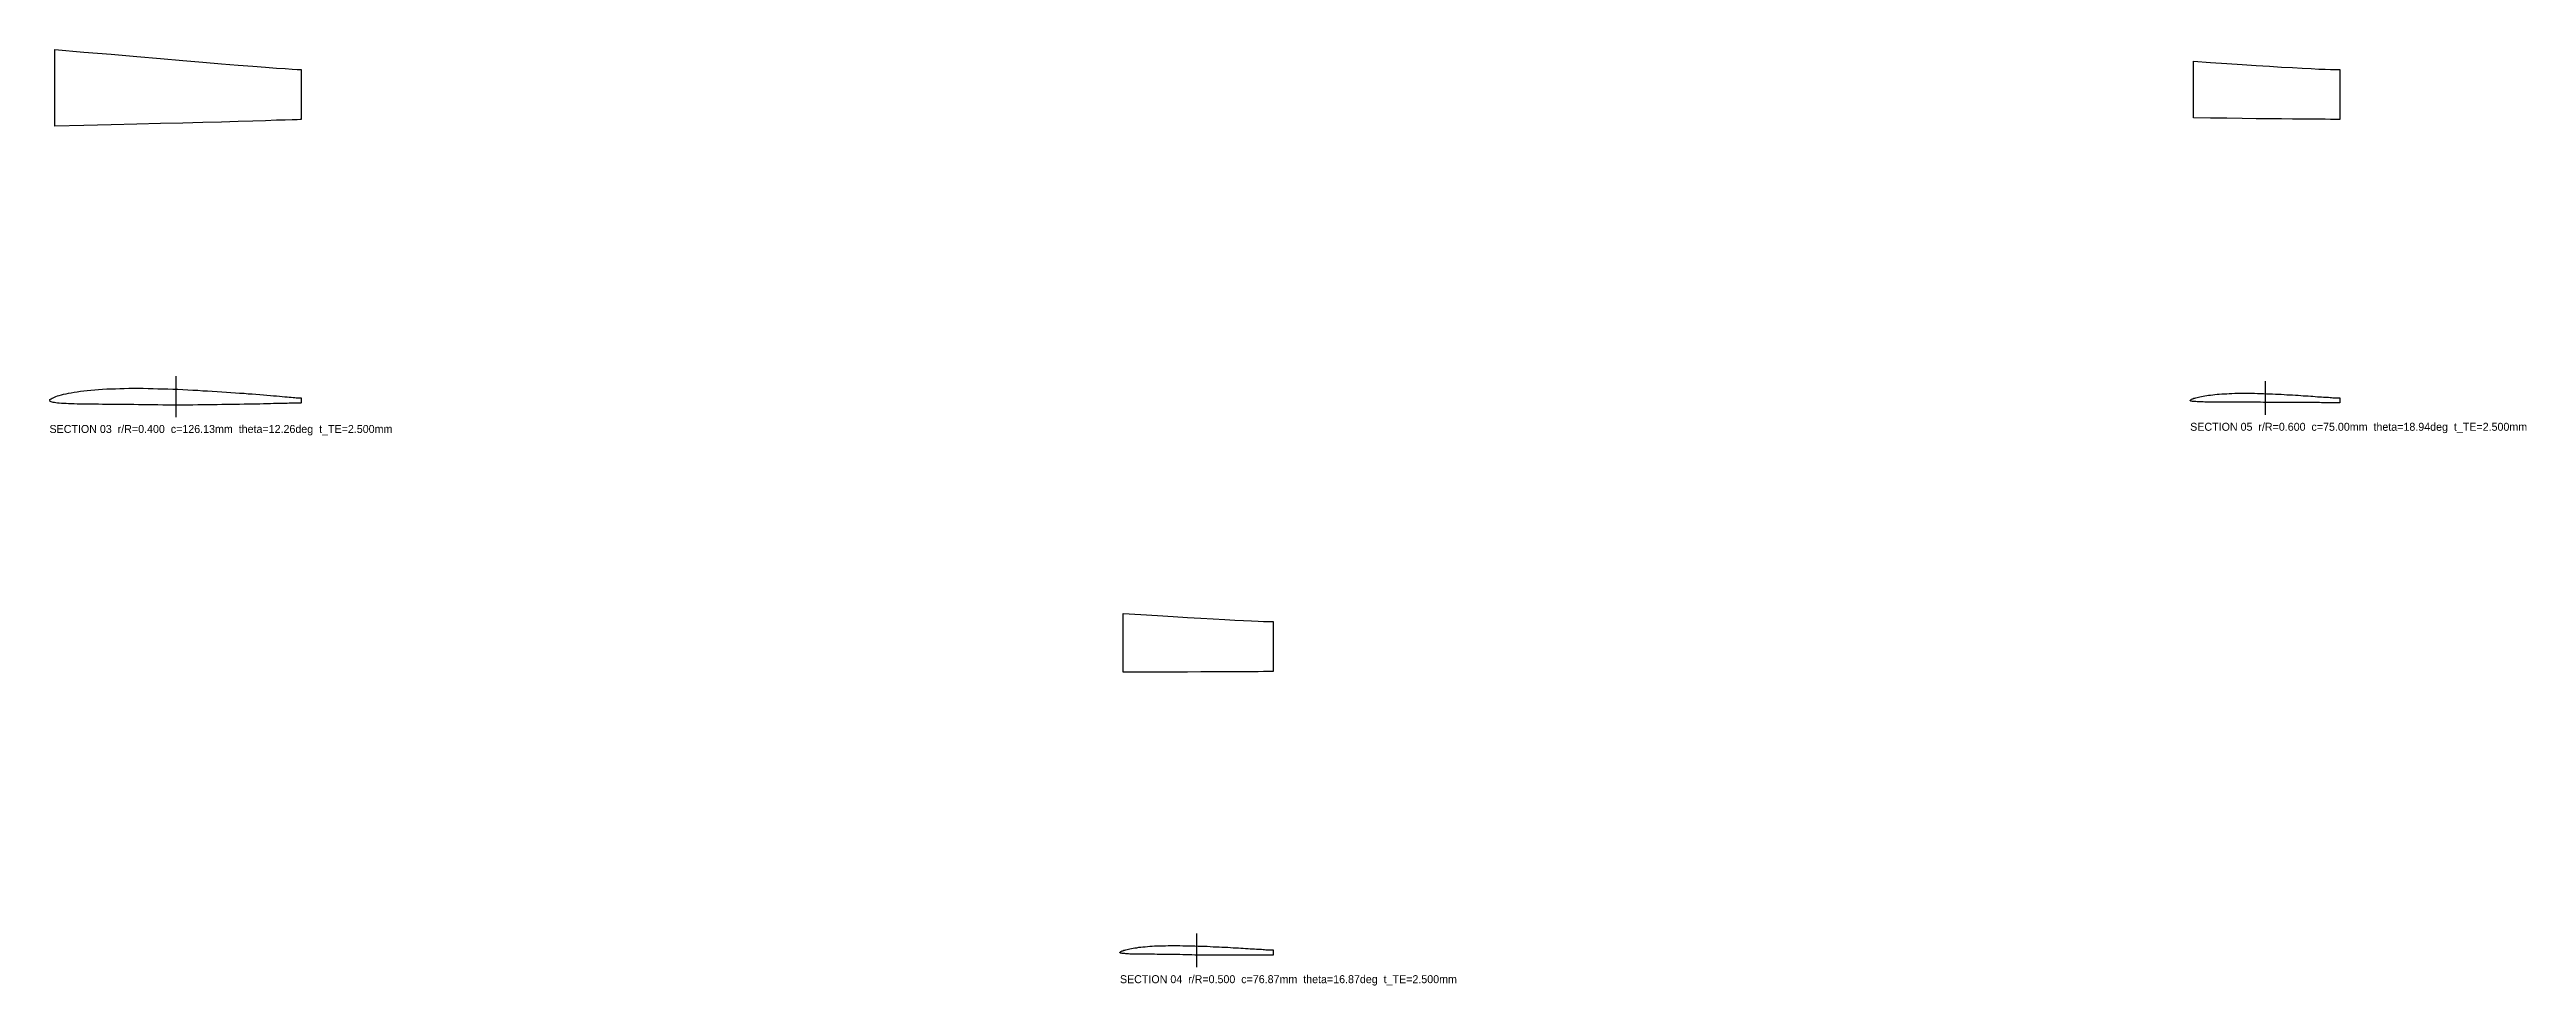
# Model space of a CAD drawing. Header units: millimetres. Extents: x 0 to 4994, y -34 to 494.
# Drawn here: x 1609 to 2851, y -17 to 453 of the extents above; entities that cross this region are included whole.
import ezdxf

# ---------------------------------------------------------------- set-up
doc = ezdxf.new("R2010")
doc.units = ezdxf.units.MM
for name, color, linetype in [('DATUM_25C', 7, 'Continuous'), ('SECTIONS', 7, 'Continuous'), ('TE_MARKERS', 7, 'Continuous'), ('TITLE', 7, 'Continuous')]:
    doc.layers.add(name, color=color, linetype=linetype)

msp = doc.modelspace()

# ---------------------------------------------------------------- texts
at = {"layer": 'TITLE'}
for s, p in [('SECTION 03  r/R=0.400  c=126.13mm  theta=12.26deg  t_TE=2.500mm', (1609.3, 260.5)), ('SECTION 05  r/R=0.600  c=75.00mm  theta=18.94deg  t_TE=2.500mm', (2682.2, 261.6)), ('SECTION 04  r/R=0.500  c=76.87mm  theta=16.87deg  t_TE=2.500mm', (2145.8, -15.4))]:
    msp.add_text(s, height=4, dxfattribs=at).set_placement(p)

# ---------------------------------------------------------------- linework, layer by layer
at = {"layer": 'DATUM_25C'}
for p, q in [((1672.8, 268.5), (1672.8, 288.9)), ((2719.9, 269.6), (2719.9, 286.4)), ((2184.4, -7.4), (2184.4, 9.5))]:
    msp.add_line(p, q, dxfattribs=at)
at = {"layer": 'SECTIONS'}
for points in [[(1735.5, 275.6), (1735.5, 275.6), (1735.4, 275.6), (1735.3, 275.5), (1735, 275.5), (1734.7, 275.5), (1734.2, 275.5), (1733.7, 275.5), (1733, 275.5), (1732.3, 275.5), (1731.5, 275.4), (1730.5, 275.4), (1729.5, 275.4), (1728.4, 275.3), (1727.2, 275.3), (1725.9, 275.3), (1724.6, 275.3), (1723.1, 275.2), (1721.6, 275.2), (1720, 275.1), (1718.3, 275.1), (1716.5, 275.1), (1714.7, 275), (1712.8, 275), (1710.9, 274.9), (1708.8, 274.9), (1706.8, 274.9), (1704.6, 274.8), (1702.5, 274.8), (1700.2, 274.7), (1698, 274.7), (1695.7, 274.7), (1693.3, 274.6), (1690.9, 274.6), (1688.5, 274.6), (1686.1, 274.6), (1683.6, 274.6), (1681.1, 274.5), (1678.6, 274.5), (1676.1, 274.5), (1673.6, 274.5), (1671.1, 274.5), (1668.6, 274.5), (1666.1, 274.5), (1663.6, 274.6), (1661.2, 274.6), (1658.7, 274.6), (1656.3, 274.6), (1653.9, 274.6), (1651.5, 274.7), (1649.1, 274.7), (1646.8, 274.7), (1644.5, 274.7), (1642.3, 274.8), (1640.1, 274.8), (1638, 274.8), (1635.9, 274.8), (1633.9, 274.9), (1632, 274.9), (1630.1, 274.9), (1628.2, 274.9), (1626.5, 275), (1624.8, 275), (1623.2, 275), (1621.7, 275.1), (1620.2, 275.1), (1618.8, 275.1), (1617.6, 275.2), (1616.4, 275.2), (1615.3, 275.3), (1614.2, 275.4), (1613.3, 275.5), (1612.5, 275.6), (1611.8, 275.7), (1611.1, 275.8), (1610.6, 275.9), (1610.1, 276.1), (1609.8, 276.2), (1609.5, 276.4), (1609.4, 276.6), (1609.3, 276.8), (1609.3, 276.8), (1609.4, 277), (1609.5, 277.2), (1609.8, 277.5), (1610.1, 277.7), (1610.6, 278), (1611.1, 278.2), (1611.8, 278.5), (1612.5, 278.8), (1613.3, 279.1), (1614.2, 279.3), (1615.3, 279.6), (1616.4, 279.9), (1617.6, 280.2), (1618.8, 280.4), (1620.2, 280.7), (1621.7, 280.9), (1623.2, 281.2), (1624.8, 281.4), (1626.5, 281.6), (1628.2, 281.8), (1630.1, 282), (1632, 282.2), (1633.9, 282.3), (1635.9, 282.5), (1638, 282.6), (1640.1, 282.7), (1642.3, 282.7), (1644.5, 282.8), (1646.8, 282.8), (1649.1, 282.9), (1651.5, 282.9), (1653.9, 282.9), (1656.3, 282.9), (1658.7, 282.8), (1661.2, 282.8), (1663.6, 282.7), (1666.1, 282.6), (1668.6, 282.6), (1671.1, 282.5), (1673.6, 282.4), (1676.1, 282.3), (1678.6, 282.1), (1681.1, 282), (1683.6, 281.9), (1686.1, 281.7), (1688.5, 281.6), (1690.9, 281.5), (1693.3, 281.3), (1695.7, 281.2), (1698, 281), (1700.2, 280.8), (1702.5, 280.7), (1704.6, 280.5), (1706.8, 280.4), (1708.8, 280.2), (1710.9, 280.1), (1712.8, 279.9), (1714.7, 279.8), (1716.5, 279.6), (1718.3, 279.5), (1720, 279.3), (1721.6, 279.2), (1723.1, 279.1), (1724.6, 278.9), (1725.9, 278.8), (1727.2, 278.7), (1728.4, 278.6), (1729.5, 278.5), (1730.5, 278.4), (1731.5, 278.3), (1732.3, 278.3), (1733, 278.2), (1733.7, 278.2), (1734.2, 278.1), (1734.7, 278.1), (1735, 278.1), (1735.3, 278.1), (1735.4, 278.1), (1735.5, 278.1)], [(2757.2, 275.6), (2757.2, 275.6), (2757.2, 275.6), (2757.1, 275.6), (2756.9, 275.6), (2756.7, 275.6), (2756.5, 275.6), (2756.1, 275.6), (2755.8, 275.6), (2755.3, 275.6), (2754.8, 275.6), (2754.3, 275.6), (2753.7, 275.6), (2753, 275.6), (2752.3, 275.6), (2751.5, 275.6), (2750.7, 275.6), (2749.9, 275.6), (2749, 275.6), (2748, 275.6), (2747, 275.7), (2746, 275.7), (2744.9, 275.7), (2743.7, 275.7), (2742.6, 275.7), (2741.4, 275.7), (2740.2, 275.7), (2738.9, 275.7), (2737.6, 275.7), (2736.3, 275.7), (2734.9, 275.7), (2733.5, 275.7), (2732.1, 275.7), (2730.7, 275.8), (2729.3, 275.8), (2727.8, 275.8), (2726.4, 275.8), (2724.9, 275.8), (2723.4, 275.8), (2721.9, 275.8), (2720.5, 275.8), (2719, 275.8), (2717.5, 275.9), (2716, 275.9), (2714.5, 275.9), (2713, 275.9), (2711.6, 275.9), (2710.1, 275.9), (2708.7, 275.9), (2707.3, 276), (2705.9, 276), (2704.5, 276), (2703.1, 276), (2701.8, 276), (2700.5, 276), (2699.3, 276), (2698, 276), (2696.8, 276), (2695.7, 276), (2694.5, 276), (2693.5, 276), (2692.4, 276), (2691.4, 276), (2690.5, 276), (2689.5, 276), (2688.7, 276.1), (2687.9, 276.1), (2687.1, 276.1), (2686.4, 276.1), (2685.7, 276.1), (2685.1, 276.2), (2684.6, 276.2), (2684.1, 276.2), (2683.6, 276.3), (2683.3, 276.3), (2682.9, 276.4), (2682.7, 276.5), (2682.5, 276.5), (2682.3, 276.6), (2682.2, 276.7), (2682.2, 276.8), (2682.2, 276.8), (2682.2, 276.9), (2682.3, 277), (2682.5, 277.1), (2682.7, 277.3), (2682.9, 277.4), (2683.3, 277.6), (2683.6, 277.7), (2684.1, 277.9), (2684.6, 278), (2685.1, 278.2), (2685.7, 278.3), (2686.4, 278.5), (2687.1, 278.7), (2687.9, 278.8), (2688.7, 279), (2689.5, 279.1), (2690.5, 279.3), (2691.4, 279.4), (2692.4, 279.5), (2693.5, 279.7), (2694.5, 279.8), (2695.7, 279.9), (2696.8, 280), (2698, 280.1), (2699.3, 280.2), (2700.5, 280.2), (2701.8, 280.3), (2703.1, 280.3), (2704.5, 280.4), (2705.9, 280.4), (2707.3, 280.4), (2708.7, 280.4), (2710.1, 280.4), (2711.6, 280.4), (2713, 280.4), (2714.5, 280.4), (2716, 280.3), (2717.5, 280.3), (2719, 280.3), (2720.5, 280.2), (2721.9, 280.1), (2723.4, 280.1), (2724.9, 280), (2726.4, 279.9), (2727.8, 279.9), (2729.3, 279.8), (2730.7, 279.7), (2732.1, 279.6), (2733.5, 279.6), (2734.9, 279.5), (2736.3, 279.4), (2737.6, 279.3), (2738.9, 279.2), (2740.2, 279.1), (2741.4, 279.1), (2742.6, 279), (2743.7, 278.9), (2744.9, 278.8), (2746, 278.7), (2747, 278.7), (2748, 278.6), (2749, 278.5), (2749.9, 278.5), (2750.7, 278.4), (2751.5, 278.4), (2752.3, 278.3), (2753, 278.3), (2753.7, 278.2), (2754.3, 278.2), (2754.8, 278.2), (2755.3, 278.1), (2755.8, 278.1), (2756.1, 278.1), (2756.5, 278.1), (2756.7, 278.1), (2756.9, 278.1), (2757.1, 278.1), (2757.2, 278.1), (2757.2, 278.1)], [(2222.6, -1.3), (2222.6, -1.3), (2222.6, -1.3), (2222.5, -1.3), (2222.4, -1.3), (2222.2, -1.3), (2221.9, -1.3), (2221.5, -1.3), (2221.2, -1.3), (2220.7, -1.3), (2220.2, -1.3), (2219.6, -1.3), (2219, -1.3), (2218.3, -1.3), (2217.6, -1.3), (2216.8, -1.3), (2216, -1.3), (2215.1, -1.3), (2214.2, -1.3), (2213.2, -1.3), (2212.2, -1.3), (2211.1, -1.3), (2210, -1.3), (2208.8, -1.3), (2207.6, -1.3), (2206.4, -1.3), (2205.2, -1.3), (2203.9, -1.3), (2202.5, -1.3), (2201.2, -1.4), (2199.8, -1.4), (2198.4, -1.4), (2196.9, -1.4), (2195.5, -1.3), (2194, -1.3), (2192.5, -1.3), (2191, -1.3), (2189.5, -1.3), (2188, -1.3), (2186.5, -1.3), (2185, -1.3), (2183.4, -1.3), (2181.9, -1.2), (2180.4, -1.2), (2178.9, -1.2), (2177.4, -1.2), (2175.9, -1.1), (2174.4, -1.1), (2172.9, -1.1), (2171.5, -1.1), (2170, -1), (2168.6, -1), (2167.2, -1), (2165.9, -1), (2164.5, -1), (2163.2, -0.9), (2162, -0.9), (2160.8, -0.9), (2159.6, -0.9), (2158.4, -0.9), (2157.3, -0.9), (2156.2, -0.9), (2155.2, -0.8), (2154.2, -0.8), (2153.3, -0.8), (2152.4, -0.8), (2151.6, -0.8), (2150.8, -0.8), (2150.1, -0.7), (2149.4, -0.7), (2148.8, -0.7), (2148.2, -0.6), (2147.7, -0.6), (2147.2, -0.5), (2146.9, -0.5), (2146.5, -0.4), (2146.3, -0.4), (2146, -0.3), (2145.9, -0.2), (2145.8, -0.1), (2145.8, 0), (2145.8, 0), (2145.8, 0.1), (2145.9, 0.2), (2146, 0.3), (2146.3, 0.5), (2146.5, 0.6), (2146.9, 0.8), (2147.2, 0.9), (2147.7, 1.1), (2148.2, 1.2), (2148.8, 1.4), (2149.4, 1.5), (2150.1, 1.7), (2150.8, 1.8), (2151.6, 2), (2152.4, 2.1), (2153.3, 2.3), (2154.2, 2.4), (2155.2, 2.6), (2156.2, 2.7), (2157.3, 2.8), (2158.4, 2.9), (2159.6, 3), (2160.8, 3.1), (2162, 3.2), (2163.2, 3.3), (2164.5, 3.3), (2165.9, 3.4), (2167.2, 3.4), (2168.6, 3.4), (2170, 3.5), (2171.5, 3.5), (2172.9, 3.5), (2174.4, 3.5), (2175.9, 3.5), (2177.4, 3.4), (2178.9, 3.4), (2180.4, 3.4), (2181.9, 3.3), (2183.4, 3.3), (2185, 3.2), (2186.5, 3.2), (2188, 3.1), (2189.5, 3.1), (2191, 3), (2192.5, 2.9), (2194, 2.9), (2195.5, 2.8), (2196.9, 2.7), (2198.4, 2.6), (2199.8, 2.6), (2201.2, 2.5), (2202.5, 2.4), (2203.9, 2.3), (2205.2, 2.3), (2206.4, 2.2), (2207.6, 2.1), (2208.8, 2), (2210, 2), (2211.1, 1.9), (2212.2, 1.8), (2213.2, 1.8), (2214.2, 1.7), (2215.1, 1.7), (2216, 1.6), (2216.8, 1.6), (2217.6, 1.5), (2218.3, 1.5), (2219, 1.4), (2219.6, 1.4), (2220.2, 1.4), (2220.7, 1.3), (2221.2, 1.3), (2221.5, 1.3), (2221.9, 1.3), (2222.2, 1.3), (2222.4, 1.3), (2222.5, 1.3), (2222.6, 1.3), (2222.6, 1.3)]]:
    msp.add_lwpolyline(points, close=True, dxfattribs=at)
at = {"layer": 'TE_MARKERS'}
for points in [[(1735.5, 417.7), (1735.5, 417.7), (1735.5, 417.7), (1735.5, 417.7), (1735.5, 417.7), (1735, 417.7), (1735, 417.7), (1735, 417.7), (1735, 417.7), (1735, 417.7), (1733.5, 417.6), (1733.5, 417.6), (1733.5, 417.6), (1733.5, 417.6), (1733.5, 417.6), (1731, 417.5), (1731, 417.5), (1731, 417.5), (1731, 417.5), (1731, 417.5), (1727.5, 417.4), (1727.5, 417.4), (1727.5, 417.4), (1727.5, 417.4), (1727.5, 417.4), (1723, 417.3), (1723, 417.3), (1723, 417.3), (1723, 417.3), (1723, 417.3), (1717.6, 417.1), (1717.6, 417.1), (1717.6, 417.1), (1717.6, 417.1), (1711.2, 416.9), (1711.2, 416.9), (1711.2, 416.9), (1711.2, 416.9), (1711.2, 416.9), (1703.8, 416.7), (1703.8, 416.7), (1703.8, 416.7), (1703.8, 416.7), (1703.8, 416.7), (1695.5, 416.4), (1695.5, 416.4), (1695.5, 416.4), (1695.5, 416.4), (1695.5, 416.4), (1686.2, 416.2), (1686.2, 416.2), (1686.2, 416.2), (1686.2, 416.2), (1686.2, 416.2), (1676.1, 415.9), (1676.1, 415.9), (1676.1, 415.9), (1676.1, 415.9), (1676.1, 415.9), (1665, 415.6), (1665, 415.6), (1665, 415.6), (1665, 415.6), (1665, 415.6), (1653, 415.3), (1653, 415.3), (1653, 415.3), (1653, 415.3), (1640.2, 415), (1640.2, 415), (1640.2, 415), (1640.2, 415), (1640.2, 415), (1626.5, 414.7), (1626.5, 414.7), (1626.5, 414.7), (1626.5, 414.7), (1626.5, 414.7), (1612, 414.4), (1612, 414.4), (1612, 414.4), (1612, 414.4), (1612, 414.4), (1612, 452.8), (1612, 452.8), (1612, 452.8), (1612, 452.8), (1612, 452.8), (1626.5, 451.5), (1626.5, 451.5), (1626.5, 451.5), (1626.5, 451.5), (1626.5, 451.5), (1640.2, 450.4), (1640.2, 450.4), (1640.2, 450.4), (1640.2, 450.4), (1653, 449.3), (1653, 449.3), (1653, 449.3), (1653, 449.3), (1653, 449.3), (1665, 448.2), (1665, 448.2), (1665, 448.2), (1665, 448.2), (1665, 448.2), (1676.1, 447.3), (1676.1, 447.3), (1676.1, 447.3), (1676.1, 447.3), (1676.1, 447.3), (1686.2, 446.4), (1686.2, 446.4), (1686.2, 446.4), (1686.2, 446.4), (1686.2, 446.4), (1695.5, 445.6), (1695.5, 445.6), (1695.5, 445.6), (1695.5, 445.6), (1695.5, 445.6), (1703.8, 445), (1703.8, 445), (1703.8, 445), (1703.8, 445), (1703.8, 445), (1711.2, 444.4), (1711.2, 444.4), (1711.2, 444.4), (1711.2, 444.4), (1717.6, 443.9), (1717.6, 443.9), (1717.6, 443.9), (1717.6, 443.9), (1717.6, 443.9), (1723, 443.5), (1723, 443.5), (1723, 443.5), (1723, 443.5), (1723, 443.5), (1727.5, 443.2), (1727.5, 443.2), (1727.5, 443.2), (1727.5, 443.2), (1727.5, 443.2), (1731, 443), (1731, 443), (1731, 443), (1731, 443), (1731, 443), (1733.5, 442.8), (1733.5, 442.8), (1733.5, 442.8), (1733.5, 442.8), (1733.5, 442.8), (1735, 442.7), (1735, 442.7), (1735, 442.7), (1735, 442.7), (1735.5, 442.7)], [(2757.2, 417.7), (2757.2, 417.7), (2757.2, 417.7), (2757.2, 417.7), (2757.2, 417.7), (2756.9, 417.7), (2756.9, 417.7), (2756.9, 417.7), (2756.9, 417.7), (2756.9, 417.7), (2756, 417.7), (2756, 417.7), (2756, 417.7), (2756, 417.7), (2756, 417.7), (2754.5, 417.7), (2754.5, 417.7), (2754.5, 417.7), (2754.5, 417.7), (2754.5, 417.7), (2752.5, 417.7), (2752.5, 417.7), (2752.5, 417.7), (2752.5, 417.7), (2752.5, 417.7), (2749.8, 417.8), (2749.8, 417.8), (2749.8, 417.8), (2749.8, 417.8), (2749.8, 417.8), (2746.6, 417.8), (2746.6, 417.8), (2746.6, 417.8), (2746.6, 417.8), (2742.8, 417.8), (2742.8, 417.8), (2742.8, 417.8), (2742.8, 417.8), (2742.8, 417.8), (2738.4, 417.9), (2738.4, 417.9), (2738.4, 417.9), (2738.4, 417.9), (2738.4, 417.9), (2733.4, 417.9), (2733.4, 417.9), (2733.4, 417.9), (2733.4, 417.9), (2733.4, 417.9), (2727.9, 418), (2727.9, 418), (2727.9, 418), (2727.9, 418), (2727.9, 418), (2721.9, 418.1), (2721.9, 418.1), (2721.9, 418.1), (2721.9, 418.1), (2721.9, 418.1), (2715.3, 418.1), (2715.3, 418.1), (2715.3, 418.1), (2715.3, 418.1), (2715.3, 418.1), (2708.2, 418.2), (2708.2, 418.2), (2708.2, 418.2), (2708.2, 418.2), (2700.6, 418.3), (2700.6, 418.3), (2700.6, 418.3), (2700.6, 418.3), (2700.6, 418.3), (2692.4, 418.4), (2692.4, 418.4), (2692.4, 418.4), (2692.4, 418.4), (2692.4, 418.4), (2683.8, 418.5), (2683.8, 418.5), (2683.8, 418.5), (2683.8, 418.5), (2683.8, 418.5), (2683.8, 446.9), (2683.8, 446.9), (2683.8, 446.9), (2683.8, 446.9), (2683.8, 446.9), (2692.4, 446.3), (2692.4, 446.3), (2692.4, 446.3), (2692.4, 446.3), (2692.4, 446.3), (2700.6, 445.8), (2700.6, 445.8), (2700.6, 445.8), (2700.6, 445.8), (2708.2, 445.3), (2708.2, 445.3), (2708.2, 445.3), (2708.2, 445.3), (2708.2, 445.3), (2715.3, 444.8), (2715.3, 444.8), (2715.3, 444.8), (2715.3, 444.8), (2715.3, 444.8), (2721.9, 444.4), (2721.9, 444.4), (2721.9, 444.4), (2721.9, 444.4), (2721.9, 444.4), (2727.9, 444), (2727.9, 444), (2727.9, 444), (2727.9, 444), (2727.9, 444), (2733.4, 443.7), (2733.4, 443.7), (2733.4, 443.7), (2733.4, 443.7), (2733.4, 443.7), (2738.4, 443.4), (2738.4, 443.4), (2738.4, 443.4), (2738.4, 443.4), (2738.4, 443.4), (2742.8, 443.2), (2742.8, 443.2), (2742.8, 443.2), (2742.8, 443.2), (2746.6, 443), (2746.6, 443), (2746.6, 443), (2746.6, 443), (2746.6, 443), (2749.8, 442.9), (2749.8, 442.9), (2749.8, 442.9), (2749.8, 442.9), (2749.8, 442.9), (2752.5, 442.8), (2752.5, 442.8), (2752.5, 442.8), (2752.5, 442.8), (2752.5, 442.8), (2754.5, 442.7), (2754.5, 442.7), (2754.5, 442.7), (2754.5, 442.7), (2754.5, 442.7), (2756, 442.7), (2756, 442.7), (2756, 442.7), (2756, 442.7), (2756, 442.7), (2756.9, 442.7), (2756.9, 442.7), (2756.9, 442.7), (2756.9, 442.7), (2757.2, 442.7)], [(2222.6, 140.9), (2222.6, 140.9), (2222.6, 140.9), (2222.6, 140.9), (2222.6, 140.9), (2222.3, 140.9), (2222.3, 140.9), (2222.3, 140.9), (2222.3, 140.9), (2222.3, 140.9), (2221.4, 140.9), (2221.4, 140.9), (2221.4, 140.9), (2221.4, 140.9), (2221.4, 140.9), (2219.9, 140.9), (2219.9, 140.9), (2219.9, 140.9), (2219.9, 140.9), (2219.9, 140.9), (2217.8, 140.9), (2217.8, 140.9), (2217.8, 140.9), (2217.8, 140.9), (2217.8, 140.9), (2215.1, 140.8), (2215.1, 140.8), (2215.1, 140.8), (2215.1, 140.8), (2215.1, 140.8), (2211.7, 140.8), (2211.7, 140.8), (2211.7, 140.8), (2211.7, 140.8), (2207.8, 140.8), (2207.8, 140.8), (2207.8, 140.8), (2207.8, 140.8), (2207.8, 140.8), (2203.3, 140.8), (2203.3, 140.8), (2203.3, 140.8), (2203.3, 140.8), (2203.3, 140.8), (2198.3, 140.7), (2198.3, 140.7), (2198.3, 140.7), (2198.3, 140.7), (2198.3, 140.7), (2192.6, 140.7), (2192.6, 140.7), (2192.6, 140.7), (2192.6, 140.7), (2192.6, 140.7), (2186.4, 140.7), (2186.4, 140.7), (2186.4, 140.7), (2186.4, 140.7), (2186.4, 140.7), (2179.7, 140.6), (2179.7, 140.6), (2179.7, 140.6), (2179.7, 140.6), (2179.7, 140.6), (2172.4, 140.6), (2172.4, 140.6), (2172.4, 140.6), (2172.4, 140.6), (2164.6, 140.6), (2164.6, 140.6), (2164.6, 140.6), (2164.6, 140.6), (2164.6, 140.6), (2156.3, 140.5), (2156.3, 140.5), (2156.3, 140.5), (2156.3, 140.5), (2156.3, 140.5), (2147.4, 140.5), (2147.4, 140.5), (2147.4, 140.5), (2147.4, 140.5), (2147.4, 140.5), (2147.4, 170), (2147.4, 170), (2147.4, 170), (2147.4, 170), (2147.4, 170), (2156.3, 169.4), (2156.3, 169.4), (2156.3, 169.4), (2156.3, 169.4), (2156.3, 169.4), (2164.6, 168.9), (2164.6, 168.9), (2164.6, 168.9), (2164.6, 168.9), (2172.4, 168.4), (2172.4, 168.4), (2172.4, 168.4), (2172.4, 168.4), (2172.4, 168.4), (2179.7, 168), (2179.7, 168), (2179.7, 168), (2179.7, 168), (2179.7, 168), (2186.4, 167.6), (2186.4, 167.6), (2186.4, 167.6), (2186.4, 167.6), (2186.4, 167.6), (2192.6, 167.3), (2192.6, 167.3), (2192.6, 167.3), (2192.6, 167.3), (2192.6, 167.3), (2198.3, 166.9), (2198.3, 166.9), (2198.3, 166.9), (2198.3, 166.9), (2198.3, 166.9), (2203.3, 166.7), (2203.3, 166.7), (2203.3, 166.7), (2203.3, 166.7), (2203.3, 166.7), (2207.8, 166.5), (2207.8, 166.5), (2207.8, 166.5), (2207.8, 166.5), (2211.7, 166.3), (2211.7, 166.3), (2211.7, 166.3), (2211.7, 166.3), (2211.7, 166.3), (2215.1, 166.1), (2215.1, 166.1), (2215.1, 166.1), (2215.1, 166.1), (2215.1, 166.1), (2217.8, 166), (2217.8, 166), (2217.8, 166), (2217.8, 166), (2217.8, 166), (2219.9, 166), (2219.9, 166), (2219.9, 166), (2219.9, 166), (2219.9, 166), (2221.4, 165.9), (2221.4, 165.9), (2221.4, 165.9), (2221.4, 165.9), (2221.4, 165.9), (2222.3, 165.9), (2222.3, 165.9), (2222.3, 165.9), (2222.3, 165.9), (2222.6, 165.9)]]:
    msp.add_lwpolyline(points, close=True, dxfattribs=at)

msp.set_redraw_order([(e.dxf.handle, doc.entitydb.next_handle()) for e in msp.query("TEXT MTEXT ATTDEF DIMENSION ARC_DIMENSION")])  # texts and dimensions are drawn at this point

doc.saveas('drawing.dxf')
